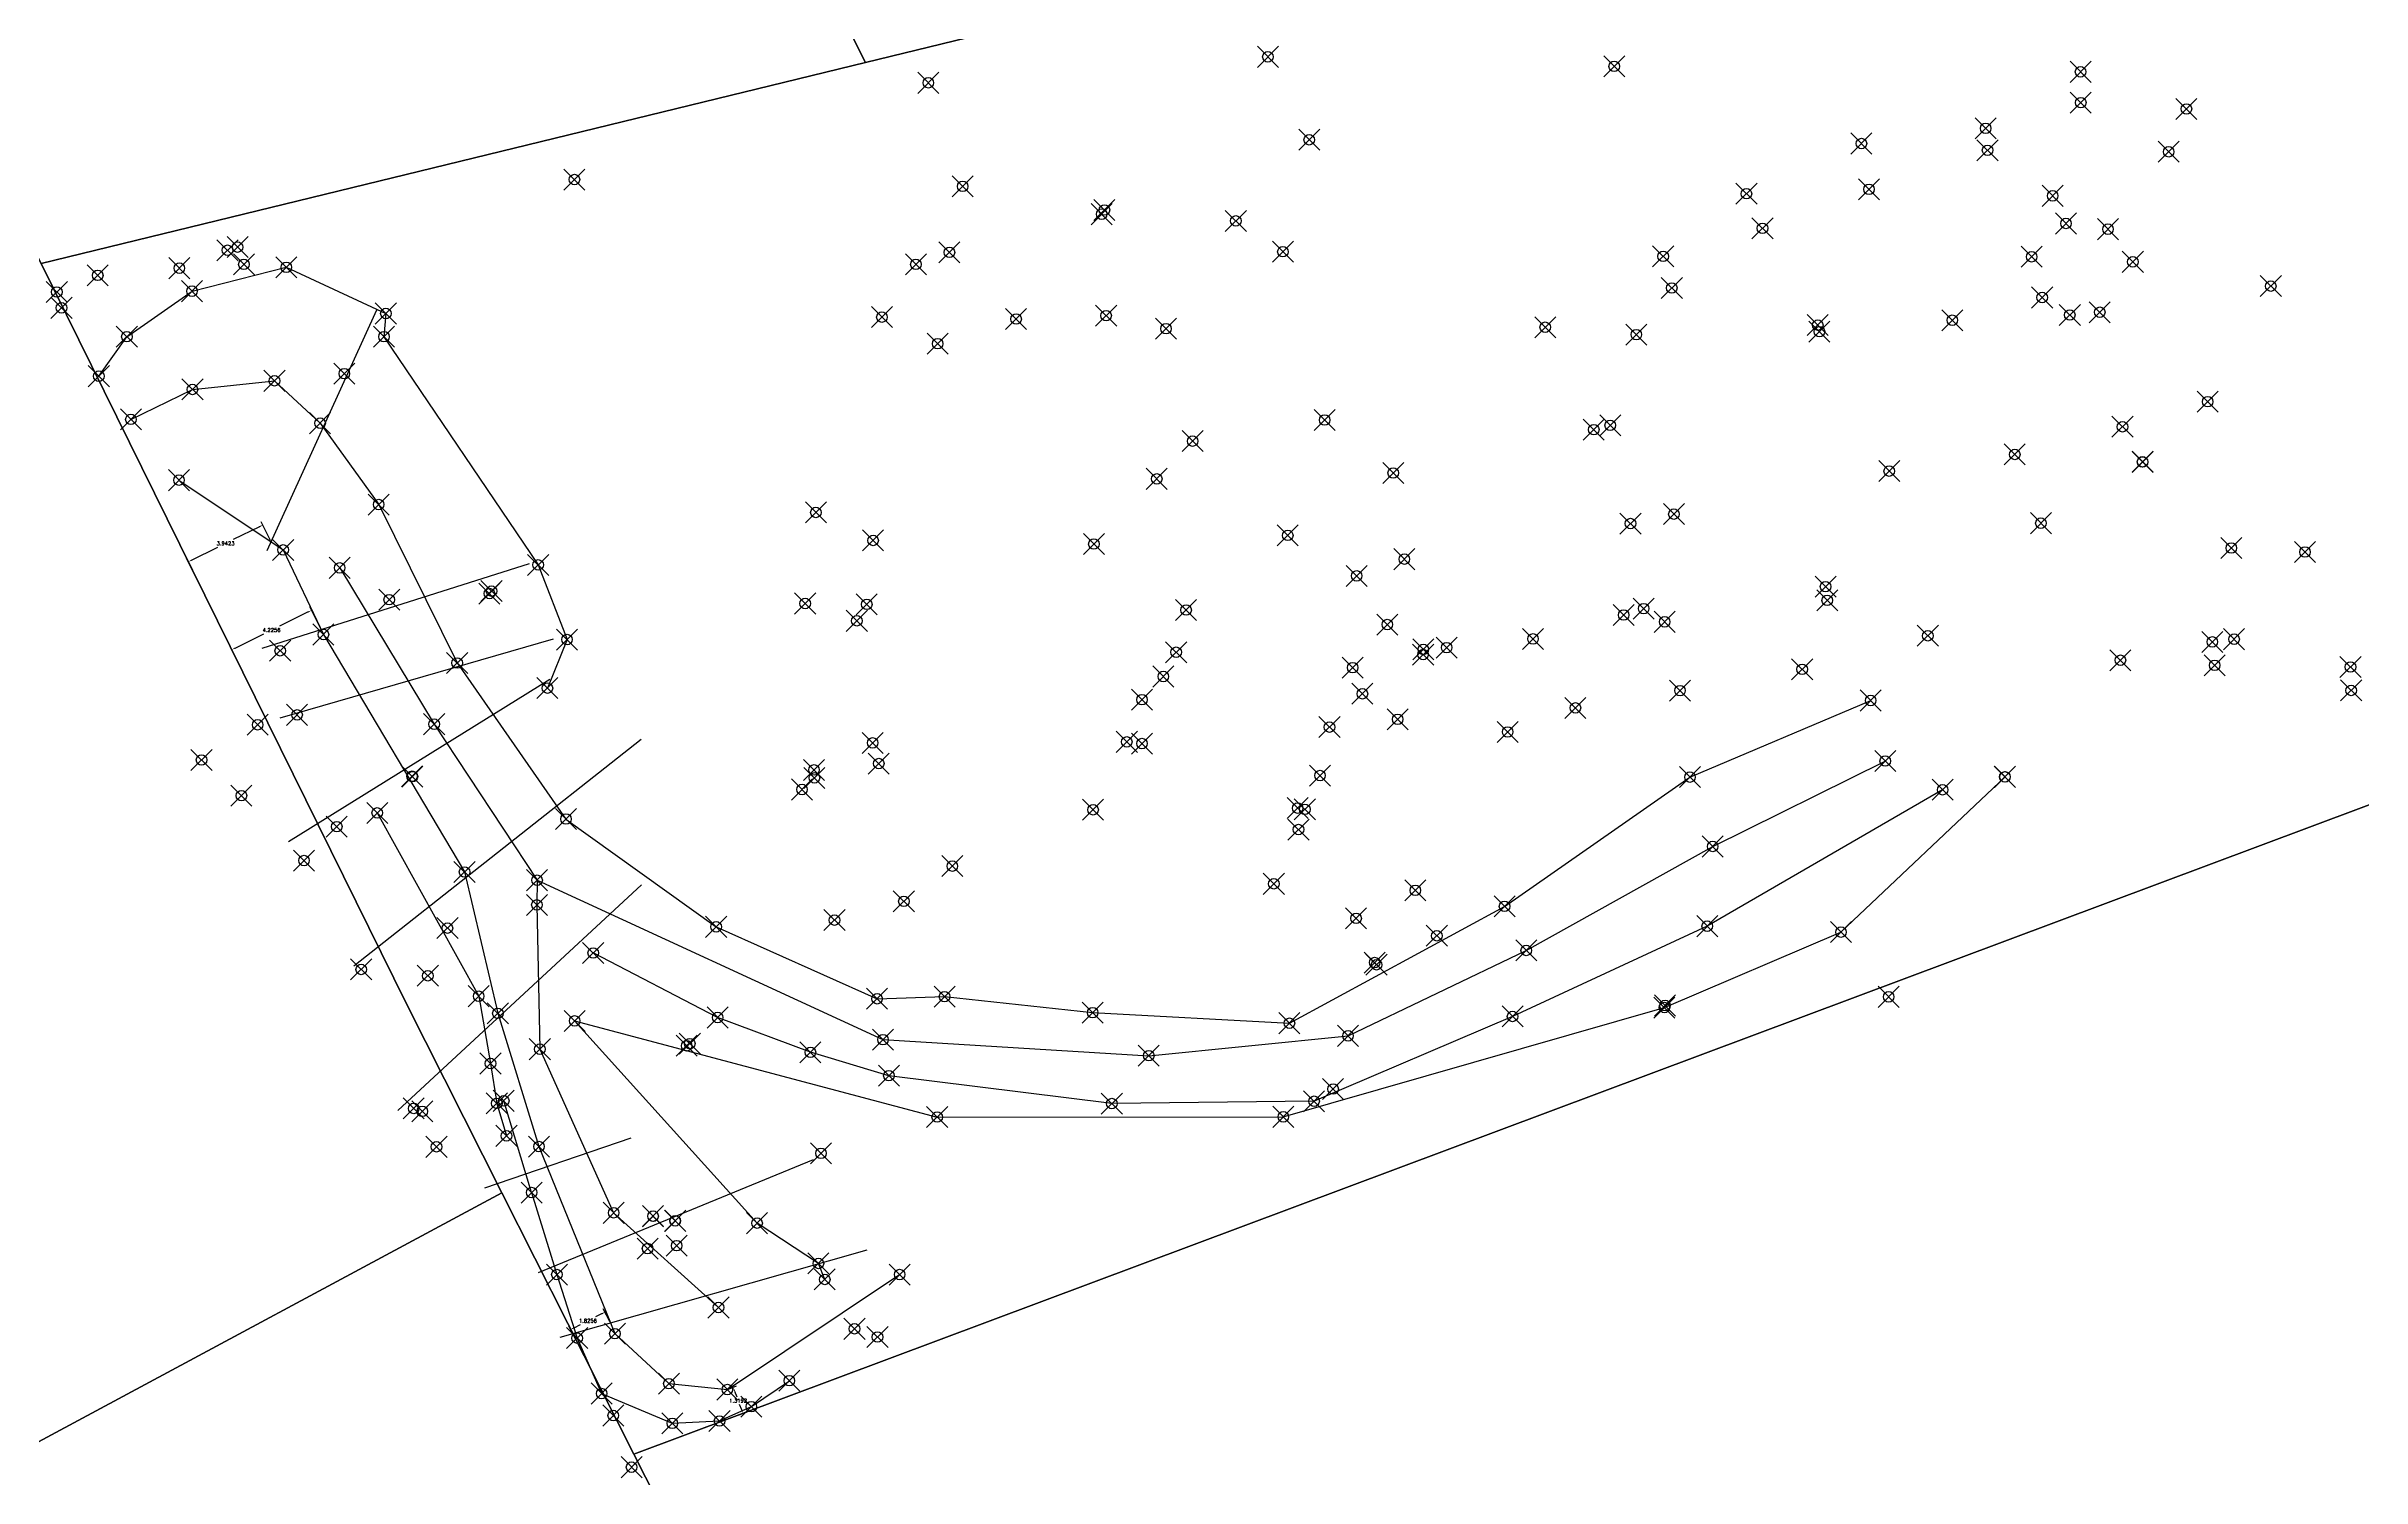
# Model space of a CAD drawing. Extents: x 83 to 1412852, y -76 to 4931699.
# Drawn here: x 1412621.8 to 1412731.6, y 4931530.2 to 4931598.1 of the extents above; entities that cross this region are included whole.
import ezdxf

# ---------------------------------------------------------------- set-up
doc = ezdxf.new("R2010")
doc.units = 0
doc.header["$MEASUREMENT"] = 0
doc.header["$PDMODE"] = 35
doc.header["$PDSIZE"] = 0.5
doc.layers.get('0').update_dxf_attribs({"color": 1, "linetype": 'CONTINUOUS'})
doc.layers.get('Defpoints').update_dxf_attribs({"linetype": 'CONTINUOUS'})
for name, color, linetype in [('Buildings-21-08-2020', 1, 'CONTINUOUS'), ('Ground topo-Rev01', 1, 'CONTINUOUS'), ('nz-property-titles(LINZ DOWNLOAD)', 1, 'CONTINUOUS'), ('TOP ROAD LINES', 1, 'CONTINUOUS')]:
    doc.layers.add(name, color=color, linetype=linetype)
doc.styles.get("Standard").update_dxf_attribs({"font": 'romans.shx'})
doc.dimstyles.get("Standard").update_dxf_attribs({"dimtxt": 0.18, "dimasz": 0.18, "dimexe": 0.18, "dimexo": 0.0625, "dimgap": 0.09, "dimtad": 0, "dimtih": 1, "dimtoh": 1, "dimdec": 4, "dimzin": 0, "dimdsep": 46, "dimtxsty": 'Standard', "dimcen": 0.09, "dimadec": 0, "dimazin": 0, "dimtfac": 1, "dimtdec": 4, "dimtofl": 0, "dimtmove": 0, "dimatfit": 3, "dimfxl": 1, "dimtolj": 1, "dimtzin": 0, "dimarcsym": 0})

# ---------------------------------------------------------------- blocks, each defined once
blk = doc.blocks.new('*D4')
at = {"color": 0, "linetype": 'Continuous', "lineweight": -2, "transparency": 16777216}
for p, q in [((1412631.93, 4931575.29), (1412630.68, 4931574.68)), ((1412632.45, 4931574.63), (1412632.01, 4931575.53)), ((1412628.92, 4931572.88), (1412628.47, 4931573.79)), ((1412628.71, 4931573.71), (1412629.96, 4931574.32))]:
    blk.add_line(p, q, dxfattribs=at)
at = {"color": 0, "linetype": 'Continuous', "transparency": 16777216}
for points in [[(1412631.91, 4931575.32), (1412631.94, 4931575.26), (1412632.09, 4931575.37)], [(1412628.7, 4931573.73), (1412628.73, 4931573.68), (1412628.55, 4931573.63)]]:
    blk.add_solid(points, dxfattribs=at)
at = {"layer": 'Defpoints', "color": 0, "linetype": 'Continuous', "transparency": 16777216}
for p in [(1412632.48, 4931574.57), (1412628.55, 4931573.63), (1412628.95, 4931572.83)]:
    blk.add_point(p, dxfattribs=at)
at = {"color": 0, "linetype": 'Continuous', "transparency": 16777216, "insert": (1412630.32, 4931574.5), "char_height": 0.18, "attachment_point": 5}
blk.add_mtext('\\A1;3.9423', dxfattribs=at)
blk = doc.blocks.new('*D6')
at = {"color": 0, "linetype": 'Continuous', "lineweight": -2, "transparency": 16777216}
for p, q in [((1412634.24, 4931571.25), (1412632.87, 4931570.57)), ((1412634.82, 4931570.48), (1412634.32, 4931571.49)), ((1412630.77, 4931569.54), (1412632.14, 4931570.21)), ((1412631.03, 4931568.61), (1412630.53, 4931569.62))]:
    blk.add_line(p, q, dxfattribs=at)
at = {"color": 0, "linetype": 'Continuous', "transparency": 16777216}
for points in [[(1412634.22, 4931571.27), (1412634.25, 4931571.22), (1412634.4, 4931571.33)], [(1412630.76, 4931569.56), (1412630.78, 4931569.51), (1412630.61, 4931569.46)]]:
    blk.add_solid(points, dxfattribs=at)
at = {"layer": 'Defpoints', "color": 0, "linetype": 'Continuous', "transparency": 16777216}
for p in [(1412634.84, 4931570.42), (1412630.61, 4931569.46), (1412631.06, 4931568.55)]:
    blk.add_point(p, dxfattribs=at)
at = {"color": 0, "linetype": 'Continuous', "transparency": 16777216, "insert": (1412632.5, 4931570.39), "char_height": 0.18, "attachment_point": 5}
blk.add_mtext('\\A1;4.2256', dxfattribs=at)
blk = doc.blocks.new('*D8')
at = {"color": 0, "linetype": 'Continuous', "lineweight": -2, "transparency": 16777216}
for p, q in [((1412654.17, 4931534.4), (1412654.55, 4931534.55)), ((1412654.45, 4931534.31), (1412654.56, 4931534.03)), ((1412654.63, 4931533.17), (1412655.02, 4931533.31)), ((1412654.79, 4931533.42), (1412654.69, 4931533.67))]:
    blk.add_line(p, q, dxfattribs=at)
at = {"color": 0, "linetype": 'Continuous', "transparency": 16777216}
for points in [[(1412654.48, 4931534.33), (1412654.42, 4931534.3), (1412654.39, 4931534.48)], [(1412654.81, 4931533.43), (1412654.76, 4931533.41), (1412654.85, 4931533.25)]]:
    blk.add_solid(points, dxfattribs=at)
at = {"layer": 'Defpoints', "color": 0, "linetype": 'Continuous', "transparency": 16777216}
for p in [(1412654.11, 4931534.38, 74.24), (1412654.57, 4931533.14), (1412654.85, 4931533.25)]:
    blk.add_point(p, dxfattribs=at)
at = {"color": 0, "linetype": 'Continuous', "transparency": 16777216, "insert": (1412654.62, 4931533.85), "char_height": 0.18, "attachment_point": 5}
blk.add_mtext('\\A1;1.3192', dxfattribs=at)
blk = doc.blocks.new('*D9')
at = {"color": 0, "linetype": 'Continuous', "lineweight": -2, "transparency": 16777216}
for p, q in [((1412646.91, 4931536.78), (1412646.6, 4931537.39)), ((1412646.85, 4931537.31), (1412647.14, 4931537.46)), ((1412648.15, 4931537.97), (1412647.86, 4931537.82)), ((1412648.54, 4931537.6), (1412648.23, 4931538.21))]:
    blk.add_line(p, q, dxfattribs=at)
at = {"color": 0, "linetype": 'Continuous', "transparency": 16777216}
for points in [[(1412646.83, 4931537.34), (1412646.86, 4931537.28), (1412646.69, 4931537.23)], [(1412648.14, 4931538), (1412648.17, 4931537.94), (1412648.31, 4931538.05)]]:
    blk.add_solid(points, dxfattribs=at)
at = {"layer": 'Defpoints', "color": 0, "linetype": 'Continuous', "transparency": 16777216}
for p in [(1412646.69, 4931537.23), (1412648.57, 4931537.54), (1412646.94, 4931536.72)]:
    blk.add_point(p, dxfattribs=at)
at = {"color": 0, "linetype": 'Continuous', "transparency": 16777216, "insert": (1412647.5, 4931537.64), "char_height": 0.18, "attachment_point": 5}
blk.add_mtext('\\A1;1.8256', dxfattribs=at)

msp = doc.modelspace()

# ---------------------------------------------------------------- linework, layer by layer
at = {"color": 254, "true_color": 0xd7ebd2}
for points in [[(1412632.29535, 4931574.1611), (1412637.49859, 4931585.57641)], [(1412632.0541, 4931569.53996), (1412644.7284, 4931573.54426)], [(1412632.90276, 4931566.22918), (1412645.86512, 4931569.96883)], [(1412633.29654, 4931560.36181), (1412645.69514, 4931568.0623)], [(1412636.39299, 4931554.47216), (1412650.02202, 4931565.2184)], [(1412638.49322, 4931547.61632), (1412650.03585, 4931558.3104)], [(1412642.60726, 4931543.93616), (1412649.55587, 4931546.32002)], [(1412645.15064, 4931539.92822), (1412658.19458, 4931545.293)], [(1412646.18349, 4931536.86306), (1412660.73893, 4931541.00948)]]:
    msp.add_lwpolyline(points, dxfattribs=at)
for points in [[(1412624.31, 4931582.43, 66.87), (1412625.64, 4931584.3, 66.05), (1412628.73, 4931586.46, 65.28), (1412633.2, 4931587.59, 64.65), (1412637.92, 4931585.4, 64.18), (1412637.83, 4931584.3, 64.97), (1412637.83, 4931584.3, 64.97), (1412645.14, 4931573.48, 65.74), (1412645.14, 4931573.48, 65.74), (1412645.14, 4931573.48, 65.74), (1412646.51, 4931569.94, 66.18), (1412645.58, 4931567.64, 67.35)], [(1412625.83, 4931580.38, 67.99), (1412628.75, 4931581.8, 68.29), (1412632.64, 4931582.21, 68.47), (1412634.8, 4931580.2, 68.43), (1412637.58, 4931576.34, 69.02), (1412641.3, 4931568.83, 69.52), (1412646.46, 4931561.43, 69.59), (1412653.58, 4931556.32, 68.6), (1412661.21, 4931552.91, 66.66), (1412664.41, 4931553.01, 66.61), (1412671.43, 4931552.25, 66.49), (1412680.76, 4931551.75, 65.67), (1412690.96, 4931557.29, 64.09), (1412699.75, 4931563.42, 62.68), (1412708.32, 4931567.05, 60.96)], [(1412628.11, 4931577.5, 68.42), (1412633.05, 4931574.19, 69.06), (1412634.96, 4931570.18, 69.4), (1412641.65, 4931558.92, 70.03), (1412643.23, 4931552.22, 71.36), (1412645.18, 4931545.9, 73.16), (1412648.78, 4931537.03, 74.13), (1412651.34, 4931534.66, 74.62), (1412654.11, 4931534.38, 74.24), (1412662.28, 4931539.83, 71.4)], [(1412646.87, 4931551.86, 71.41), (1412664.06, 4931547.3, 67.94), (1412680.47, 4931547.31, 67.17), (1412698.54, 4931552.49, 66.94), (1412706.91, 4931556.07, 65.65), (1412714.69, 4931563.43, 61.98)], [(1412711.73, 4931562.82, 60.68), (1412700.57, 4931556.35, 62.42), (1412691.34, 4931552.07, 64.13), (1412681.93, 4931548.05, 65.54), (1412672.34, 4931547.94, 66.31), (1412661.77, 4931549.26, 66.87), (1412658.05, 4931550.37, 67.42), (1412653.65, 4931552.02, 68.46), (1412647.75, 4931555.08, 69.7)], [(1412637.51, 4931561.72, 73.08), (1412642.32, 4931553.03, 73.7), (1412642.88, 4931549.84, 74.34), (1412643.18, 4931547.95, 74.57), (1412643.64, 4931546.41, 74.59)], [(1412658.73, 4931539.6, 73.65), (1412658.43, 4931540.36, 73.55), (1412655.52, 4931542.27, 73.87), (1412646.87, 4931551.86, 71.41)], [(1412644.83, 4931543.72, 75.27), (1412643.51, 4931548.07, 74.4)], [(1412644.83, 4931543.72, 75.27), (1412646.03, 4931539.83, 76.74), (1412646.99, 4931536.82, 77.77), (1412648.15, 4931534.19, 78.31), (1412651.5, 4931532.78, 77.48), (1412653.74, 4931532.89, 76.51), (1412655.25, 4931533.57, 75.86), (1412657.05, 4931534.8, 74.68)]]:
    msp.add_polyline3d(points)
at = {"color": 116, "true_color": 0x136734}
for points in [[(1412635.73, 4931573.34, 69.13), (1412640.21, 4931565.93, 69.78), (1412645.09, 4931558.53, 69.78), (1412645.08, 4931557.36, 69.98), (1412645.22, 4931550.52, 71.84), (1412648.72, 4931542.76, 73.79), (1412653.69, 4931538.27, 73.94)], [(1412645.09, 4931558.53, 69.78), (1412661.49, 4931550.97, 66.86), (1412674.09, 4931550.21, 66.35), (1412683.54, 4931551.15, 65.32), (1412691.99, 4931555.2, 64.06), (1412700.83, 4931560.13, 62.77), (1412709.01, 4931564.18, 61.18)]]:
    msp.add_polyline3d(points, dxfattribs=at)
at = {"layer": 'Buildings-21-08-2020', "color": 18, "true_color": 0x000000}
for p in [(1412624.255, 4931587.208, 65.12), (1412622.32, 4931586.422, 65.4), (1412695.189, 4931579.893, 58.29), (1412695.972, 4931580.1, 59.62), (1412685.682, 4931577.839, 59.85), (1412696.931, 4931575.439, 59.93), (1412686.211, 4931573.754, 59.83), (1412675.86, 4931571.34, 60.01), (1412696.608, 4931571.105, 60.29), (1412697.558, 4931571.408, 60.25), (1412675.39, 4931569.34, 60.19), (1412687.107, 4931569.472, 59.84), (1412688.215, 4931569.559, 60.14), (1412674.78, 4931568.19, 60.2), (1412673.77, 4931567.09, 61.3), (1412684.22, 4931567.37, 60.11), (1412682.66, 4931565.79, 60.36), (1412673.05, 4931565.09, 61.36), (1412673.77, 4931565.01, 61.31), (1412682.21, 4931563.49, 60.91), (1412681.15, 4931561.95, 61.32), (1412671.45, 4931561.87, 62.2), (1412681.19, 4931560.93, 61.66), (1412681.49, 4931561.89, 61.38), (1412680.02, 4931558.36, 62.14), (1412686.73, 4931558.05, 63.28), (1412683.92, 4931556.72, 65.23), (1412687.749, 4931555.895, 65.19), (1412684.8, 4931554.624, 65.21), (1412684.89, 4931554.52, 64.76), (1412650.587, 4931542.604, 73.84), (1412651.635, 4931542.379, 73.94), (1412650.329, 4931541.064, 73.84), (1412651.705, 4931541.201, 73.97)]:
    msp.add_point(p, dxfattribs=at)
at = {"layer": 'Ground topo-Rev01'}
for p in [(1412679.74, 4931597.57, 50.92), (1412679.74, 4931597.57, 50.92), (1412696.16, 4931597.12, 53.49), (1412696.16, 4931597.12, 53.49), (1412663.64, 4931596.34, 53.91), (1412663.64, 4931596.34, 53.91), (1412718.27, 4931596.86, 52.05), (1412718.27, 4931596.86, 52.05), (1412718.28, 4931595.4, 52.26), (1412718.28, 4931595.4, 52.26), (1412723.29, 4931595.1, 53.42), (1412723.29, 4931595.1, 53.42), (1412713.77, 4931594.18, 52.95), (1412713.77, 4931594.18, 52.95), (1412681.7, 4931593.64, 54.28), (1412681.7, 4931593.64, 54.28), (1412707.88, 4931593.46, 54.11), (1412707.88, 4931593.46, 54.11), (1412713.86, 4931593.14, 53.11), (1412713.86, 4931593.14, 53.11), (1412722.45, 4931593.07, 53.98), (1412722.45, 4931593.07, 53.98), (1412646.86, 4931591.75, 58.46), (1412646.86, 4931591.75, 58.46), (1412665.27, 4931591.43, 54.91), (1412665.27, 4931591.43, 54.91), (1412702.43, 4931591.08, 55.68), (1412702.43, 4931591.08, 55.68), (1412708.24, 4931591.29, 54.33), (1412708.24, 4931591.29, 54.33), (1412716.95, 4931590.98, 56), (1412716.95, 4931590.98, 56), (1412671.86, 4931590.11, 56.64), (1412671.86, 4931590.11, 56.64), (1412671.99, 4931590.31, 56.57), (1412671.99, 4931590.31, 56.57), (1412678.22, 4931589.79, 55.7), (1412678.22, 4931589.79, 55.7), (1412703.19, 4931589.44, 55.71), (1412703.19, 4931589.44, 55.71), (1412717.58, 4931589.67, 56.31), (1412717.58, 4931589.67, 56.31), (1412719.57, 4931589.4, 56.42), (1412719.57, 4931589.4, 56.42), (1412630.41, 4931588.4, 64.58), (1412630.41, 4931588.4, 64.58), (1412630.89, 4931588.55, 64.61), (1412630.89, 4931588.55, 64.61), (1412664.64, 4931588.3, 56.97), (1412664.64, 4931588.3, 56.97), (1412680.45, 4931588.33, 55.48), (1412680.45, 4931588.33, 55.48), (1412624.26, 4931587.21, 65.12), (1412624.26, 4931587.21, 65.12), (1412628.13, 4931587.55, 64.92), (1412628.13, 4931587.55, 64.92), (1412631.19, 4931587.73, 64.76), (1412631.19, 4931587.73, 64.76), (1412633.2, 4931587.59, 64.65), (1412633.2, 4931587.59, 64.65), (1412663.05, 4931587.73, 57.62), (1412663.05, 4931587.73, 57.62), (1412698.48, 4931588.11, 56.87), (1412698.48, 4931588.11, 56.87), (1412715.95, 4931588.09, 56.98), (1412715.95, 4931588.09, 56.98), (1412720.75, 4931587.85, 56.52), (1412720.75, 4931587.85, 56.52), (1412622.32, 4931586.42, 65.4), (1412622.32, 4931586.42, 65.4), (1412628.73, 4931586.46, 65.28), (1412628.73, 4931586.46, 65.28), (1412698.89, 4931586.61, 57.09), (1412698.89, 4931586.61, 57.09), (1412716.45, 4931586.16, 57.22), (1412716.45, 4931586.16, 57.22), (1412727.29, 4931586.7, 56.31), (1412727.29, 4931586.7, 56.31), (1412622.54, 4931585.67, 65.73), (1412622.54, 4931585.67, 65.73), (1412637.92, 4931585.4, 64.18), (1412637.92, 4931585.4, 64.18), (1412661.44, 4931585.23, 58.18), (1412661.44, 4931585.23, 58.18), (1412667.8, 4931585.14, 56.86), (1412667.8, 4931585.14, 56.86), (1412672.07, 4931585.3, 57.09), (1412672.07, 4931585.3, 57.09), (1412712.19, 4931585.08, 57.47), (1412712.19, 4931585.08, 57.47), (1412717.76, 4931585.33, 57.24), (1412717.76, 4931585.33, 57.24), (1412719.18, 4931585.46, 56.63), (1412719.18, 4931585.46, 56.63), (1412625.64, 4931584.3, 66.05), (1412625.64, 4931584.3, 66.05), (1412637.83, 4931584.3, 64.97), (1412637.83, 4931584.3, 64.97), (1412664.08, 4931583.97, 57.73), (1412664.08, 4931583.97, 57.73), (1412674.91, 4931584.68, 56.67), (1412674.91, 4931584.68, 56.67), (1412692.89, 4931584.75, 58.06), (1412692.89, 4931584.75, 58.06), (1412697.21, 4931584.4, 58.13), (1412697.21, 4931584.4, 58.13), (1412705.81, 4931584.85, 57.76), (1412705.81, 4931584.85, 57.76), (1412705.89, 4931584.54, 57.8), (1412705.89, 4931584.54, 57.8), (1412624.31, 4931582.43, 66.87), (1412624.31, 4931582.43, 66.87), (1412628.75, 4931581.8, 68.29), (1412628.75, 4931581.8, 68.29), (1412632.64, 4931582.21, 68.47), (1412632.64, 4931582.21, 68.47), (1412635.95, 4931582.55, 66.74), (1412635.95, 4931582.55, 66.74), (1412724.3, 4931581.22, 56.57), (1412724.3, 4931581.22, 56.57), (1412625.83, 4931580.38, 67.99), (1412625.83, 4931580.38, 67.99), (1412634.8, 4931580.2, 68.43), (1412634.8, 4931580.2, 68.43), (1412682.43, 4931580.35, 57.69), (1412682.43, 4931580.35, 57.69), (1412720.26, 4931580.03, 56.83), (1412720.26, 4931580.03, 56.83), (1412676.17, 4931579.35, 57.95), (1412676.17, 4931579.35, 57.95), (1412715.15, 4931578.72, 57.21), (1412715.15, 4931578.72, 57.21), (1412628.11, 4931577.5, 68.42), (1412628.11, 4931577.5, 68.42), (1412674.47, 4931577.56, 58.01), (1412674.47, 4931577.56, 58.01), (1412709.2, 4931577.93, 57.97), (1412709.2, 4931577.93, 57.97), (1412721.21, 4931578.37, 57.71), (1412721.21, 4931578.37, 57.71), (1412721.21, 4931578.36, 57.72), (1412721.21, 4931578.36, 57.72), (1412637.58, 4931576.34, 69.02), (1412637.58, 4931576.34, 69.02), (1412658.31, 4931575.97, 60.23), (1412658.31, 4931575.97, 60.23), (1412698.99, 4931575.89, 57.94), (1412698.99, 4931575.89, 57.94), (1412716.39, 4931575.46, 59.41), (1412716.39, 4931575.46, 59.41), (1412633.05, 4931574.19, 69.06), (1412633.05, 4931574.19, 69.06), (1412661.02, 4931574.64, 60.57), (1412661.02, 4931574.64, 60.57), (1412671.49, 4931574.47, 58.63), (1412671.49, 4931574.47, 58.63), (1412680.68, 4931574.88, 58.29), (1412680.68, 4931574.88, 58.29), (1412725.42, 4931574.28, 60.02), (1412725.42, 4931574.28, 60.02), (1412728.91, 4931574.09, 60.22), (1412728.91, 4931574.09, 60.22), (1412635.73, 4931573.34, 69.13), (1412635.73, 4931573.34, 69.13), (1412645.14, 4931573.48, 65.74), (1412645.14, 4931573.48, 65.74), (1412683.95, 4931572.96, 58.49), (1412683.95, 4931572.96, 58.49), (1412638.08, 4931571.83, 69.29), (1412638.08, 4931571.83, 69.29), (1412642.83, 4931572.12, 67.46), (1412642.83, 4931572.12, 67.46), (1412642.93, 4931572.24, 67.46), (1412642.93, 4931572.24, 67.46), (1412706.18, 4931572.45, 58.95), (1412706.18, 4931572.45, 58.95), (1412706.26, 4931571.8, 59.11), (1412706.26, 4931571.8, 59.11), (1412657.8, 4931571.65, 62.06), (1412657.8, 4931571.65, 62.06), (1412660.25, 4931570.83, 62.2), (1412660.25, 4931570.83, 62.2), (1412660.72, 4931571.61, 61.92), (1412660.72, 4931571.61, 61.92), (1412675.86, 4931571.34, 60.01), (1412675.86, 4931571.34, 60.01), (1412698.55, 4931570.78, 60.05), (1412698.55, 4931570.78, 60.05), (1412634.96, 4931570.18, 69.4), (1412634.96, 4931570.18, 69.4), (1412646.51, 4931569.94, 66.18), (1412646.51, 4931569.94, 66.18), (1412685.4, 4931570.65, 59.24), (1412685.4, 4931570.65, 59.24), (1412692.31, 4931569.97, 60.38), (1412692.31, 4931569.97, 60.38), (1412711.03, 4931570.12, 58.97), (1412711.03, 4931570.12, 58.97), (1412724.52, 4931569.83, 59.99), (1412724.52, 4931569.83, 59.99), (1412725.55, 4931569.96, 59.74), (1412725.55, 4931569.96, 59.74), (1412632.91, 4931569.41, 71.22), (1412632.91, 4931569.41, 71.22), (1412641.3, 4931568.83, 69.52), (1412641.3, 4931568.83, 69.52), (1412675.39, 4931569.34, 60.19), (1412675.39, 4931569.34, 60.19), (1412683.76, 4931568.61, 59.54), (1412683.76, 4931568.61, 59.54), (1412687.1, 4931569.23, 59.88), (1412687.1, 4931569.23, 59.88), (1412705.07, 4931568.53, 59.28), (1412705.07, 4931568.53, 59.28), (1412720.16, 4931568.96, 59.52), (1412720.16, 4931568.96, 59.52), (1412724.63, 4931568.72, 61.17), (1412724.63, 4931568.72, 61.17), (1412731.07, 4931568.64, 60.1), (1412731.07, 4931568.64, 60.1), (1412645.58, 4931567.64, 67.35), (1412645.58, 4931567.64, 67.35), (1412674.78, 4931568.19, 60.2), (1412674.78, 4931568.19, 60.2), (1412699.28, 4931567.52, 59.84), (1412699.28, 4931567.52, 59.84), (1412731.1, 4931567.53, 62.26), (1412731.1, 4931567.53, 62.26), (1412633.71, 4931566.37, 72.59), (1412633.71, 4931566.37, 72.59), (1412673.77, 4931567.09, 61.3), (1412673.77, 4931567.09, 61.3), (1412684.22, 4931567.37, 60.11), (1412684.22, 4931567.37, 60.11), (1412694.32, 4931566.7, 60.2), (1412694.32, 4931566.7, 60.2), (1412708.32, 4931567.05, 60.96), (1412708.32, 4931567.05, 60.96), (1412631.84, 4931565.9, 73.74), (1412631.84, 4931565.9, 73.74), (1412640.21, 4931565.93, 69.78), (1412640.21, 4931565.93, 69.78), (1412682.66, 4931565.79, 60.36), (1412682.66, 4931565.79, 60.36), (1412685.89, 4931566.16, 60.38), (1412685.89, 4931566.16, 60.38), (1412691.11, 4931565.56, 60.52), (1412691.11, 4931565.56, 60.52), (1412629.18, 4931564.23, 75.19), (1412629.18, 4931564.23, 75.19), (1412661, 4931565.04, 63.63), (1412661, 4931565.04, 63.63), (1412673.05, 4931565.09, 61.36), (1412673.05, 4931565.09, 61.36), (1412673.77, 4931565.01, 61.31), (1412673.77, 4931565.01, 61.31), (1412709.01, 4931564.18, 61.18), (1412709.01, 4931564.18, 61.18), (1412639.16, 4931563.46, 69.89), (1412639.16, 4931563.46, 69.89), (1412639.18, 4931563.44, 69.89), (1412639.18, 4931563.44, 69.89), (1412658.22, 4931563.76, 63.9), (1412658.22, 4931563.76, 63.9), (1412658.24, 4931563.38, 63.9), (1412658.24, 4931563.38, 63.9), (1412661.29, 4931564.06, 63.94), (1412661.29, 4931564.06, 63.94), (1412682.21, 4931563.49, 60.91), (1412682.21, 4931563.49, 60.91), (1412699.75, 4931563.42, 62.68), (1412699.75, 4931563.42, 62.68), (1412714.68, 4931563.43, 61.97), (1412714.68, 4931563.43, 61.97), (1412714.69, 4931563.43, 61.98), (1412714.69, 4931563.43, 61.98), (1412631.07, 4931562.54, 75.54), (1412631.07, 4931562.54, 75.54), (1412657.65, 4931562.83, 64.94), (1412657.65, 4931562.83, 64.94), (1412681.15, 4931561.95, 61.32), (1412681.15, 4931561.95, 61.32), (1412711.73, 4931562.82, 60.68), (1412711.73, 4931562.82, 60.68), (1412635.59, 4931561.07, 74.18), (1412635.59, 4931561.07, 74.18), (1412637.51, 4931561.72, 73.08), (1412637.51, 4931561.72, 73.08), (1412646.46, 4931561.43, 69.59), (1412646.46, 4931561.43, 69.59), (1412671.45, 4931561.87, 62.2), (1412671.45, 4931561.87, 62.2), (1412681.19, 4931560.93, 61.66), (1412681.19, 4931560.93, 61.66), (1412681.49, 4931561.89, 61.38), (1412681.49, 4931561.89, 61.38), (1412700.83, 4931560.13, 62.77), (1412700.83, 4931560.13, 62.77), (1412634.04, 4931559.46, 75.7), (1412634.04, 4931559.46, 75.7), (1412641.65, 4931558.92, 70.03), (1412641.65, 4931558.92, 70.03), (1412664.78, 4931559.2, 65.3), (1412664.78, 4931559.2, 65.3), (1412645.09, 4931558.53, 69.78), (1412645.09, 4931558.53, 69.78), (1412662.48, 4931557.53, 65.74), (1412662.48, 4931557.53, 65.74), (1412680.02, 4931558.36, 62.14), (1412680.02, 4931558.36, 62.14), (1412686.73, 4931558.05, 63.28), (1412686.73, 4931558.05, 63.28), (1412645.08, 4931557.36, 69.98), (1412645.08, 4931557.36, 69.98), (1412659.19, 4931556.64, 65.6), (1412659.19, 4931556.64, 65.6), (1412690.96, 4931557.29, 64.09), (1412690.96, 4931557.29, 64.09), (1412640.84, 4931556.26, 73.1), (1412640.84, 4931556.26, 73.1), (1412653.58, 4931556.32, 68.6), (1412653.58, 4931556.32, 68.6), (1412700.57, 4931556.35, 62.42), (1412700.57, 4931556.35, 62.42), (1412706.91, 4931556.07, 65.65), (1412706.91, 4931556.07, 65.65), (1412636.75, 4931554.3, 76.19), (1412636.75, 4931554.3, 76.19), (1412647.75, 4931555.08, 69.7), (1412647.75, 4931555.08, 69.7), (1412684.89, 4931554.52, 64.76), (1412684.89, 4931554.52, 64.76), (1412691.99, 4931555.2, 64.06), (1412691.99, 4931555.2, 64.06), (1412639.91, 4931554, 74.7), (1412639.91, 4931554, 74.7), (1412642.32, 4931553.03, 73.7), (1412642.32, 4931553.03, 73.7), (1412643.23, 4931552.22, 71.36), (1412643.23, 4931552.22, 71.36), (1412661.21, 4931552.91, 66.66), (1412661.21, 4931552.91, 66.66), (1412664.41, 4931553.01, 66.61), (1412664.41, 4931553.01, 66.61), (1412671.43, 4931552.25, 66.49), (1412671.43, 4931552.25, 66.49), (1412691.34, 4931552.07, 64.13), (1412691.34, 4931552.07, 64.13), (1412698.54, 4931552.49, 66.94), (1412698.54, 4931552.49, 66.94), (1412698.57, 4931552.59, 66.88), (1412698.57, 4931552.59, 66.88), (1412709.17, 4931553, 66.65), (1412709.17, 4931553, 66.65), (1412646.87, 4931551.86, 71.41), (1412646.87, 4931551.86, 71.41), (1412653.65, 4931552.02, 68.46), (1412653.65, 4931552.02, 68.46), (1412661.49, 4931550.97, 66.86), (1412661.49, 4931550.97, 66.86), (1412680.76, 4931551.75, 65.67), (1412680.76, 4931551.75, 65.67), (1412683.54, 4931551.15, 65.32), (1412683.54, 4931551.15, 65.32), (1412642.88, 4931549.84, 74.34), (1412642.88, 4931549.84, 74.34), (1412645.22, 4931550.52, 71.84), (1412645.22, 4931550.52, 71.84), (1412652.18, 4931550.68, 70.28), (1412652.18, 4931550.68, 70.28), (1412652.33, 4931550.78, 70.22), (1412652.33, 4931550.78, 70.22), (1412658.05, 4931550.37, 67.42), (1412658.05, 4931550.37, 67.42), (1412674.09, 4931550.21, 66.35), (1412674.09, 4931550.21, 66.35), (1412661.77, 4931549.26, 66.87), (1412661.77, 4931549.26, 66.87), (1412639.24, 4931547.71, 76.62), (1412639.24, 4931547.71, 76.62), (1412643.18, 4931547.95, 74.57), (1412643.18, 4931547.95, 74.57), (1412643.51, 4931548.07, 74.4), (1412643.51, 4931548.07, 74.4), (1412672.34, 4931547.94, 66.31), (1412672.34, 4931547.94, 66.31), (1412681.93, 4931548.05, 65.54), (1412681.93, 4931548.05, 65.54), (1412682.83, 4931548.63, 65.42), (1412682.83, 4931548.63, 65.42), (1412639.65, 4931547.57, 76.64), (1412639.65, 4931547.57, 76.64), (1412664.06, 4931547.3, 67.94), (1412664.06, 4931547.3, 67.94), (1412680.47, 4931547.31, 67.17), (1412680.47, 4931547.31, 67.17), (1412640.32, 4931545.89, 76.95), (1412640.32, 4931545.89, 76.95), (1412643.64, 4931546.41, 74.59), (1412643.64, 4931546.41, 74.59), (1412645.18, 4931545.9, 73.16), (1412645.18, 4931545.9, 73.16), (1412658.55, 4931545.58, 70.43), (1412658.55, 4931545.58, 70.43), (1412644.83, 4931543.72, 75.27), (1412644.83, 4931543.72, 75.27), (1412648.72, 4931542.76, 73.79), (1412648.72, 4931542.76, 73.79), (1412650.59, 4931542.6, 73.84), (1412650.59, 4931542.6, 73.84), (1412651.64, 4931542.38, 73.94), (1412651.64, 4931542.38, 73.94), (1412655.52, 4931542.27, 73.87), (1412655.52, 4931542.27, 73.87), (1412650.33, 4931541.06, 73.84), (1412650.33, 4931541.06, 73.84), (1412651.71, 4931541.2, 73.97), (1412651.71, 4931541.2, 73.97), (1412658.43, 4931540.36, 73.55), (1412658.43, 4931540.36, 73.55), (1412646.03, 4931539.83, 76.74), (1412646.03, 4931539.83, 76.74), (1412658.73, 4931539.6, 73.65), (1412658.73, 4931539.6, 73.65), (1412662.28, 4931539.83, 71.4), (1412662.28, 4931539.83, 71.4), (1412653.69, 4931538.27, 73.94), (1412653.69, 4931538.27, 73.94), (1412646.99, 4931536.82, 77.77), (1412646.99, 4931536.82, 77.77), (1412648.78, 4931537.03, 74.13), (1412648.78, 4931537.03, 74.13), (1412660.14, 4931537.26, 73.58), (1412660.14, 4931537.26, 73.58), (1412661.23, 4931536.87, 73.58), (1412661.23, 4931536.87, 73.58), (1412651.34, 4931534.66, 74.62), (1412651.34, 4931534.66, 74.62), (1412657.05, 4931534.8, 74.68), (1412657.05, 4931534.8, 74.68), (1412648.15, 4931534.19, 78.31), (1412648.15, 4931534.19, 78.31), (1412654.11, 4931534.38, 74.24), (1412654.11, 4931534.38, 74.24), (1412655.25, 4931533.57, 75.86), (1412655.25, 4931533.57, 75.86), (1412648.7, 4931533.15, 78.42), (1412648.7, 4931533.15, 78.42), (1412651.5, 4931532.78, 77.48), (1412651.5, 4931532.78, 77.48), (1412653.74, 4931532.89, 76.51), (1412653.74, 4931532.89, 76.51), (1412649.57, 4931530.7, 78.87), (1412649.57, 4931530.7, 78.87)]:
    msp.add_point(p, dxfattribs=at)
at = {"layer": 'nz-property-titles(LINZ DOWNLOAD)', "color": 2, "linetype": 'Continuous', "true_color": 0xf1eb1f, "flags": 128}
for points in [[(1412613.80298, 4931689.70402), (1412652.88224, 4931699.24916), (1412682.69756, 4931640.46608), (1412699.74781, 4931606.83928), (1412660.66237, 4931597.30164), (1412613.80298, 4931689.70402)], [(1412606.91471, 4931681.18796), (1412602.03805, 4931686.83269), (1412613.80298, 4931689.70402), (1412660.66237, 4931597.30164), (1412621.57569, 4931587.76554), (1412611.42233, 4931607.08277), (1412598.33952, 4931633.00967), (1412595.42778, 4931638.77477), (1412611.24024, 4931647.62275), (1412624.56249, 4931655.22436), (1412613.49808, 4931677.04024), (1412606.91471, 4931681.18796)], [(1412682.69756, 4931640.46608), (1412710.05422, 4931647.15023), (1412737.41092, 4931653.83425), (1412764.2034, 4931660.38255), (1412779.00562, 4931654.38968), (1412775.7415, 4931621.47627), (1412777.16773, 4931607.16141), (1412789.24512, 4931608.39976), (1412777.35972, 4931579.10214), (1412649.6779, 4931531.31255), (1412643.41092, 4931543.7005), (1412638.89512, 4931552.66249), (1412621.57569, 4931587.76554), (1412660.66237, 4931597.30164), (1412699.74781, 4931606.83928), (1412682.69756, 4931640.46608)], [(1412665.04252, 4931501.03864), (1412649.6779, 4931531.31255), (1412777.35972, 4931579.10214), (1412789.24512, 4931608.39976), (1412803.80726, 4931644.34984), (1412822.40989, 4931636.81438), (1412795.97167, 4931571.55407), (1412819.2822, 4931562.11056), (1412842.59395, 4931552.66701), (1412850.43949, 4931549.48815), (1412851.72834, 4931506.65942), (1412665.04252, 4931501.03864)], [(1412590.08059, 4931596.30505), (1412611.42233, 4931607.08277), (1412621.57569, 4931587.76554), (1412638.89512, 4931552.66249), (1412643.41092, 4931543.7005), (1412600.70485, 4931520.75196), (1412596.29639, 4931529.76719), (1412591.80939, 4931538.93544), (1412590.08059, 4931596.30505)], [(1412592.15178, 4931527.5735), (1412596.29639, 4931529.76719), (1412600.70485, 4931520.75196), (1412643.41092, 4931543.7005), (1412649.6779, 4931531.31255), (1412665.04252, 4931501.03864), (1412593.0168, 4931498.86857), (1412592.15178, 4931527.5735)]]:
    msp.add_lwpolyline(points, close=True, dxfattribs=at)
at = {"layer": 'TOP ROAD LINES', "color": 30, "linetype": 'Continuous', "true_color": 0xf8991e}
for points in [[(1412624.31, 4931582.43, 66.87), (1412625.64, 4931584.3, 66.05), (1412628.73, 4931586.46, 65.28), (1412633.2, 4931587.59, 64.65), (1412637.92, 4931585.4, 64.18), (1412637.83, 4931584.3, 64.97), (1412645.14, 4931573.48, 65.74), (1412646.51, 4931569.94, 66.18), (1412645.58, 4931567.64, 67.35)], [(1412625.83, 4931580.38, 67.99), (1412628.75, 4931581.8, 68.29), (1412632.64, 4931582.21, 68.47), (1412634.8, 4931580.2, 68.43), (1412637.58, 4931576.34, 69.02), (1412641.3, 4931568.83, 69.52), (1412646.46, 4931561.43, 69.59), (1412653.58, 4931556.32, 68.6), (1412661.21, 4931552.91, 66.66), (1412664.41, 4931553.01, 66.61), (1412671.43, 4931552.25, 66.49), (1412680.76, 4931551.75, 65.67), (1412690.96, 4931557.29, 64.09), (1412699.75, 4931563.42, 62.68), (1412708.32, 4931567.05, 60.96)], [(1412628.11, 4931577.5, 68.42), (1412633.05, 4931574.19, 69.06), (1412634.96, 4931570.18, 69.4), (1412641.65, 4931558.92, 70.03), (1412643.23, 4931552.22, 71.36), (1412645.18, 4931545.9, 73.16), (1412648.78, 4931537.03, 74.13), (1412651.34, 4931534.66, 74.62), (1412654.11, 4931534.38, 74.24), (1412662.28, 4931539.83, 71.4)], [(1412635.73, 4931573.34, 69.13), (1412640.21, 4931565.93, 69.78), (1412645.09, 4931558.53, 69.78), (1412645.08, 4931557.36, 69.98), (1412645.22, 4931550.52, 71.84), (1412648.72, 4931542.76, 73.79), (1412653.69, 4931538.27, 73.94)], [(1412645.09, 4931558.53, 69.78), (1412661.49, 4931550.97, 66.86), (1412674.09, 4931550.21, 66.35), (1412683.54, 4931551.15, 65.32), (1412691.99, 4931555.2, 64.06), (1412700.83, 4931560.13, 62.77), (1412709.01, 4931564.18, 61.18)], [(1412646.87, 4931551.86, 71.41), (1412664.06, 4931547.3, 67.94), (1412680.47, 4931547.31, 67.17), (1412698.54, 4931552.49, 66.94), (1412706.91, 4931556.07, 65.65), (1412714.69, 4931563.43, 61.98)], [(1412711.73, 4931562.82, 60.68), (1412700.57, 4931556.35, 62.42), (1412691.34, 4931552.07, 64.13), (1412681.93, 4931548.05, 65.54), (1412672.34, 4931547.94, 66.31), (1412661.77, 4931549.26, 66.87), (1412658.05, 4931550.37, 67.42), (1412653.65, 4931552.02, 68.46), (1412647.75, 4931555.08, 69.7)], [(1412637.51, 4931561.72, 73.08), (1412642.32, 4931553.03, 73.7), (1412642.88, 4931549.84, 74.34), (1412643.18, 4931547.95, 74.57), (1412643.64, 4931546.41, 74.59)], [(1412658.73, 4931539.6, 73.65), (1412658.43, 4931540.36, 73.55), (1412655.52, 4931542.27, 73.87), (1412646.87, 4931551.86, 71.41)], [(1412644.83, 4931543.72, 75.27), (1412643.51, 4931548.07, 74.4)], [(1412644.83, 4931543.72, 75.27), (1412646.03, 4931539.83, 76.74), (1412646.99, 4931536.82, 77.77), (1412648.15, 4931534.19, 78.31), (1412651.5, 4931532.78, 77.48), (1412653.74, 4931532.89, 76.51), (1412655.25, 4931533.57, 75.86), (1412657.05, 4931534.8, 74.68)]]:
    msp.add_polyline3d(points, dxfattribs=at)

# ---------------------------------------------------------------- dimensions: what is measured, and where the dimension line sits
at = {"color": 254, "linetype": 'Continuous', "true_color": 0xfeeab9}
for p1, p2, distance, picture, middle in [((1412632.48199, 4931574.57059), (1412628.94656, 4931572.82625), -0.89131, '*D4', (1412630.31991, 4931574.49773)), ((1412634.84489, 4931570.42168), (1412631.05542, 4931568.552), -1.01005, '*D6', (1412632.50324, 4931570.39264))]:
    dim = msp.add_aligned_dim(p1=p1, p2=p2, distance=distance, dimstyle='Standard', dxfattribs=at)
    dim.commit()
    dim.dimension.update_dxf_attribs({"geometry": picture, "text_midpoint": middle})
at = {"color": 7, "linetype": 'Continuous'}
dim = msp.add_aligned_dim(p1=(1412648.57164, 4931537.54337), p2=(1412646.94267, 4931536.71929), distance=-0.56968, dimstyle='Standard', dxfattribs=at)
dim.commit()
dim.dimension.update_dxf_attribs({"geometry": '*D9', "text_midpoint": (1412647.49999, 4931537.63966)})
dim = msp.add_linear_dim(base=(1412654.84875, 4931533.24793), p1=(1412654.11, 4931534.38, 74.24), p2=(1412654.57243, 4931533.14451), angle=290.5201997, dimstyle='Standard', dxfattribs=at)
dim.commit()
dim.dimension.update_dxf_attribs({"geometry": '*D8', "text_midpoint": (1412654.62349, 4931533.84978), "dimtype": 161})

doc.saveas('drawing.dxf')
